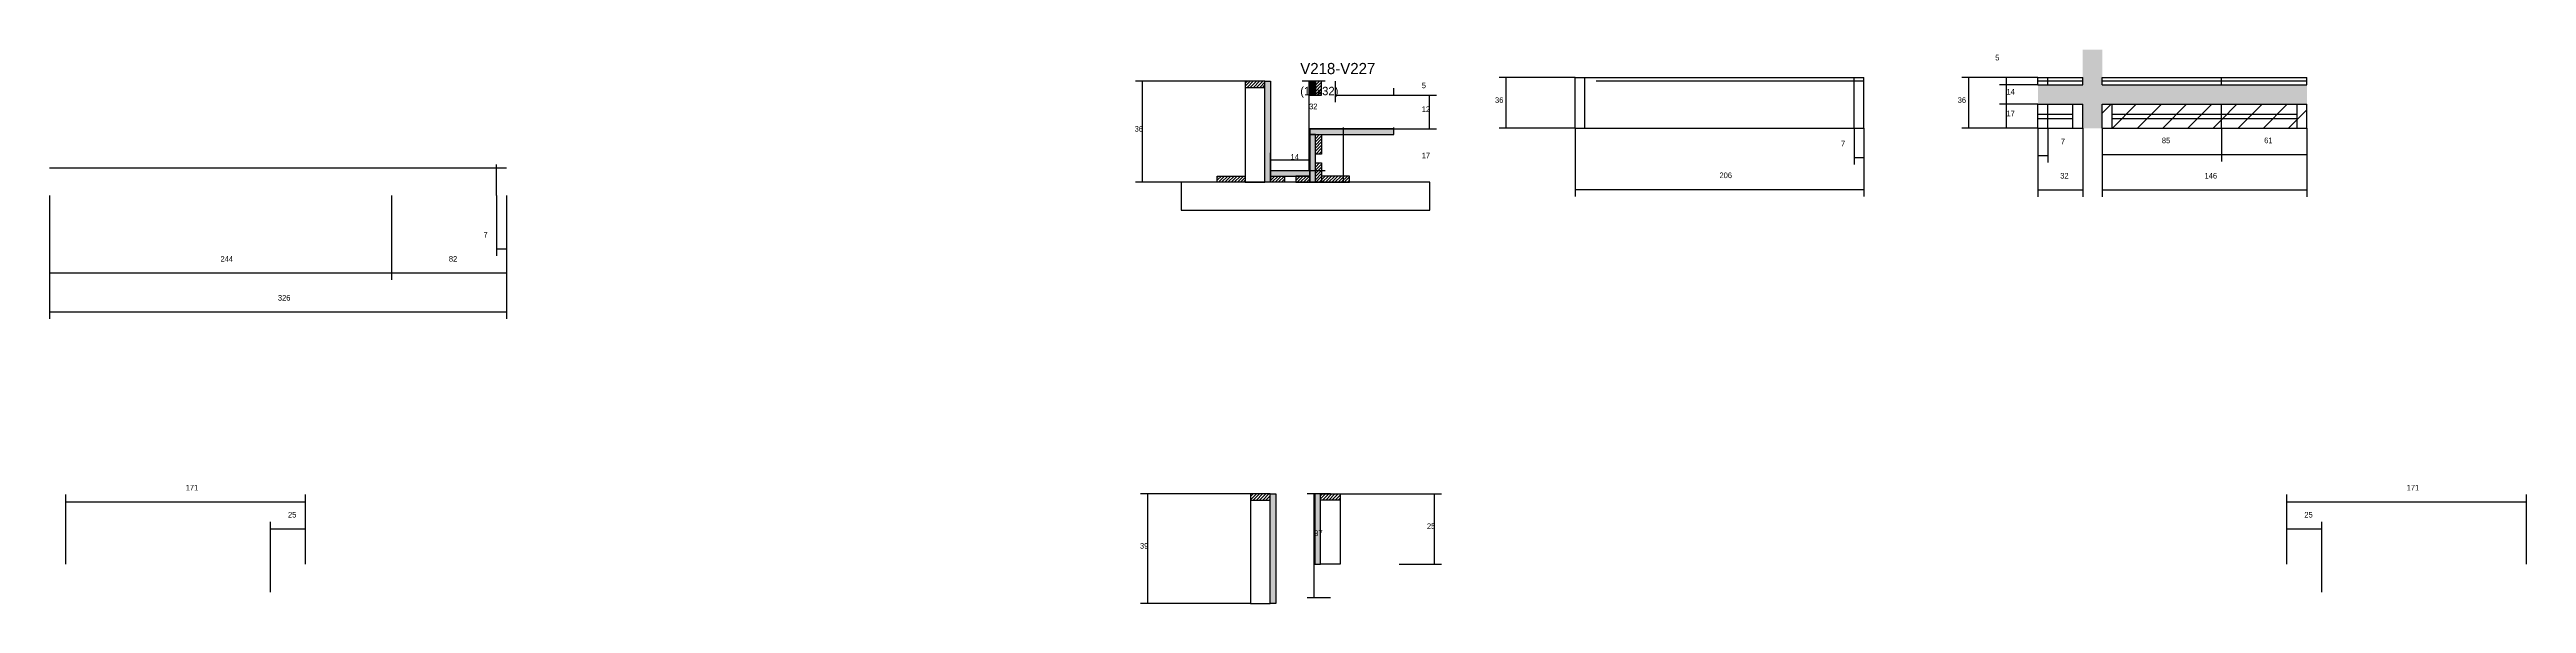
# Model space of a CAD drawing. Header units: metres. Extents: x 2583 to 4350, y -4797 to -4402.
import ezdxf

# ---------------------------------------------------------------- set-up
doc = ezdxf.new("R2010")
doc.units = ezdxf.units.M
for name, color, linetype in [('COTA', 241, 'Continuous'), ('Cota Seção (2x)', 4, 'Continuous'), ('Hachura', 253, 'Continuous'), ('Madeira', 126, 'Continuous'), ('Painéis', 200, 'Continuous'), ('SARR_2.2x7', 40, 'Continuous'), ('SARR_EDITAR', 141, 'Continuous'), ('Texto Seção', 7, 'Continuous')]:
    doc.layers.add(name, color=color, linetype=linetype)

msp = doc.modelspace()

# ---------------------------------------------------------------- hatches: boundary and pattern name
at = {"layer": 'COTA'}
h = msp.add_hatch(dxfattribs=at)
h.set_pattern_fill('AR-CONC', scale=0.03)
h.paths.add_polyline_path([(4193.6, -4441.5), (4193.6, -4427.5), (4047.6, -4427.5), (4047.6, -4422.5), (4047.6, -4402.5), (4033.6, -4402.5), (4033.6, -4422.5), (4033.6, -4427.5), (4001.6, -4427.5), (4001.6, -4441.5), (4033.6, -4441.5), (4033.6, -4458.5), (4047.6, -4458.5), (4047.6, -4441.5)])
at = {"layer": 'Hachura'}
h = msp.add_hatch(dxfattribs=at)
h.set_pattern_fill('ANSI31', scale=0.5)
h.paths.add_polyline_path([(3450, -4429.4), (3450, -4425), (3450, -4425), (3436, -4425), (3436, -4425), (3436, -4429.4), (3436, -4429.4), (3450, -4429.4)])
h = msp.add_hatch(color=8, dxfattribs=at)
h.dxf.hatch_style = 1
h.paths.add_polyline_path([(3454, -4425), (3450, -4425), (3450, -4425), (3450, -4497), (3450, -4497), (3454, -4497), (3454, -4497), (3454, -4425)])
h = msp.add_hatch(color=8, dxfattribs=at)
h.dxf.hatch_style = 1
h.paths.add_polyline_path([(3486, -4425), (3482, -4425), (3482, -4425), (3482, -4435), (3482, -4435), (3486, -4435), (3486, -4435), (3486, -4425)])
h = msp.add_hatch(dxfattribs=at)
h.set_pattern_fill('ANSI31', scale=0.5)
h.paths.add_polyline_path([(3486, -4435), (3490.4, -4435), (3490.4, -4435), (3490.4, -4425), (3490.4, -4425), (3486, -4425), (3486, -4425), (3486, -4435)])
h = msp.add_hatch(dxfattribs=at)
h.set_pattern_fill('ANSI31', scale=4)
h.paths.add_polyline_path([(4132.6, -4458.5), (4132.6, -4441.5), (4047.6, -4441.5), (4047.6, -4458.5)])
h = msp.add_hatch(dxfattribs=at)
h.set_pattern_fill('ANSI31', scale=4)
h.paths.add_polyline_path([(4193.6, -4458.5), (4193.6, -4441.5), (4132.6, -4441.5), (4132.6, -4458.5)])
h = msp.add_hatch(color=8, dxfattribs=at)
h.dxf.hatch_style = 1
h.paths.add_polyline_path([(3542, -4463), (3542, -4459), (3542, -4459), (3482, -4459), (3482, -4459), (3482, -4463), (3482, -4463), (3542, -4463)])
h = msp.add_hatch(color=8, dxfattribs=at)
h.dxf.hatch_style = 1
h.paths.add_polyline_path([(3486, -4463), (3482, -4463), (3482, -4489), (3482, -4497), (3486, -4497)])
h = msp.add_hatch(dxfattribs=at)
h.set_pattern_fill('ANSI31', scale=0.5)
h.paths.add_polyline_path([(3490.4, -4477), (3486, -4477), (3486, -4477), (3486, -4463), (3486, -4463), (3490.4, -4463), (3490.4, -4463), (3490.4, -4477)])
h = msp.add_hatch(color=8, dxfattribs=at)
h.dxf.hatch_style = 1
h.paths.add_polyline_path([(3482, -4492.6), (3482, -4489), (3482, -4489), (3454, -4489), (3454, -4489), (3454, -4492.6), (3454, -4492.6), (3482, -4492.6)])
h = msp.add_hatch(dxfattribs=at)
h.set_pattern_fill('ANSI31', scale=0.5)
h.paths.add_polyline_path([(3490.4, -4497.3), (3486, -4497.3), (3486, -4497.3), (3486, -4483.3), (3486, -4483.3), (3490.4, -4483.3), (3490.4, -4483.3), (3490.4, -4497.3)])
h = msp.add_hatch(dxfattribs=at)
h.set_pattern_fill('ANSI31', scale=0.5)
h.paths.add_polyline_path([(3416, -4497), (3416, -4492.6), (3416, -4492.6), (3436, -4492.6), (3436, -4492.6), (3436, -4497), (3436, -4497), (3416, -4497)])
h = msp.add_hatch(dxfattribs=at)
h.set_pattern_fill('ANSI31', scale=0.5)
h.paths.add_polyline_path([(3454, -4497), (3454, -4492.6), (3454, -4492.6), (3464, -4492.6), (3464, -4492.6), (3464, -4497), (3464, -4497), (3454, -4497)])
h = msp.add_hatch(dxfattribs=at)
h.set_pattern_fill('ANSI31', scale=0.5)
h.paths.add_polyline_path([(3482, -4497), (3482, -4492.6), (3482, -4492.6), (3472, -4492.6), (3472, -4492.6), (3472, -4497), (3472, -4497), (3482, -4497)])
h = msp.add_hatch(dxfattribs=at)
h.set_pattern_fill('ANSI31', scale=0.5)
h.paths.add_polyline_path([(3510.4, -4497), (3510.4, -4492.6), (3510.4, -4492.6), (3490.4, -4492.6), (3490.4, -4492.6), (3490.4, -4497), (3490.4, -4497), (3510.4, -4497)])
h = msp.add_hatch(dxfattribs=at)
h.set_pattern_fill('ANSI31', scale=0.5)
h.paths.add_polyline_path([(3453.7, -4723.6), (3453.7, -4719.2), (3453.7, -4719.2), (3439.7, -4719.2), (3439.7, -4719.2), (3439.7, -4723.6), (3439.7, -4723.6), (3453.7, -4723.6)])
h = msp.add_hatch(color=8, dxfattribs=at)
h.dxf.hatch_style = 1
h.paths.add_polyline_path([(3457.7, -4719.2), (3453.7, -4719.2), (3453.7, -4719.2), (3453.7, -4797.2), (3453.7, -4797.2), (3457.7, -4797.2), (3457.7, -4797.2), (3457.7, -4719.2)])
h = msp.add_hatch(color=8, dxfattribs=at)
h.dxf.hatch_style = 1
h.paths.add_polyline_path([(3489.7, -4719.2), (3485.7, -4719.2), (3485.7, -4769.2), (3489.7, -4769.2)])
h = msp.add_hatch(dxfattribs=at)
h.set_pattern_fill('ANSI31', scale=0.5)
h.paths.add_polyline_path([(3489.7, -4723.6), (3489.7, -4719.2), (3489.7, -4719.2), (3503.7, -4719.2), (3503.7, -4719.2), (3503.7, -4723.6), (3503.7, -4723.6), (3489.7, -4723.6)])

# ---------------------------------------------------------------- linework, layer by layer
at = {"layer": 'COTA'}
for p, q in [((3436, -4425), (3357.5, -4425)), ((3362.5, -4497), (3362.5, -4425)), ((3500, -4425), (3500, -4440)), ((3500, -4435), (3542, -4435)), ((3542, -4435), (3542, -4430)), ((3542, -4435), (3572.4, -4435)), ((3567.4, -4459), (3567.4, -4435)), ((3671.4, -4422.5), (3617.2, -4422.5)), ((3622.2, -4458.5), (3622.2, -4422.5)), ((4001.6, -4422.5), (3947.4, -4422.5)), ((3952.4, -4458.5), (3952.4, -4422.5)), ((4001.6, -4422.5), (3974.2, -4422.5)), ((4001.6, -4427.5), (3974.2, -4427.5)), ((4001.6, -4427.5), (3974.2, -4427.5)), ((3979.2, -4427.5), (3979.2, -4422.5)), ((3979.2, -4441.5), (3979.2, -4427.5)), ((4001.6, -4441.5), (3974.2, -4441.5)), ((4001.6, -4441.5), (3974.2, -4441.5)), ((3979.2, -4458.5), (3979.2, -4441.5)), ((3506, -4497), (3506, -4458)), ((3506, -4463), (3542, -4463)), ((3542, -4463), (3542, -4458)), ((3542, -4459), (3572.4, -4459)), ((3671.4, -4458.5), (3617.2, -4458.5)), ((3671.4, -4458.5), (3671.4, -4507.1)), ((3870.4, -4458.5), (3870.4, -4484.5)), ((3877.4, -4458.5), (3877.4, -4507.1)), ((3877.4, -4458.5), (3877.4, -4484.5)), ((4001.6, -4458.5), (3947.4, -4458.5)), ((4001.6, -4458.5), (3974.2, -4458.5)), ((4001.6, -4458.5), (4001.6, -4507.4)), ((4001.6, -4458.5), (4001.6, -4483)), ((4008.6, -4458.5), (4008.6, -4483)), ((4033.6, -4458.5), (4033.6, -4507.4)), ((4047.6, -4458.5), (4047.6, -4507.4)), ((4047.6, -4458.5), (4047.6, -4482.2)), ((4132.6, -4458.5), (4132.6, -4482.2)), ((4132.6, -4458.5), (4132.6, -4482.2)), ((4193.6, -4458.5), (4193.6, -4507.4)), ((4193.6, -4458.5), (4193.6, -4482.2)), ((3870.4, -4479.5), (3877.4, -4479.5)), ((4001.6, -4478), (4008.6, -4478)), ((4047.6, -4477.2), (4132.6, -4477.2)), ((4132.6, -4477.2), (4193.6, -4477.2)), ((2582.6, -4506.5), (2582.6, -4566.7)), ((2582.6, -4506.5), (2582.6, -4594.4)), ((2826.6, -4506.5), (2826.6, -4566.7)), ((2826.6, -4506.5), (2826.6, -4566.7)), ((2901.6, -4506.5), (2901.6, -4549.5)), ((2908.6, -4506.5), (2908.6, -4594.4)), ((2908.6, -4506.5), (2908.6, -4566.7)), ((2908.6, -4506.5), (2908.6, -4549.5)), ((3420.4, -4497), (3357.5, -4497)), ((3671.4, -4502.1), (3877.4, -4502.1)), ((4001.6, -4502.4), (4033.6, -4502.4)), ((4047.6, -4502.4), (4193.6, -4502.4)), ((2901.6, -4544.5), (2908.6, -4544.5)), ((2582.6, -4561.7), (2826.6, -4561.7)), ((2826.6, -4561.7), (2908.6, -4561.7)), ((2582.6, -4589.4), (2908.6, -4589.4)), ((2594.3, -4769.3), (2594.3, -4719.7)), ((2765.3, -4769.3), (2765.3, -4719.7)), ((3439.7, -4719.2), (3361.3, -4719.2)), ((3366.3, -4797.2), (3366.3, -4719.2)), ((3503.7, -4719.2), (3576.1, -4719.2)), ((3571.1, -4769.2), (3571.1, -4719.2)), ((4179.3, -4769.3), (4179.3, -4719.7)), ((4350.3, -4769.3), (4350.3, -4719.7)), ((2594.3, -4724.7), (2765.3, -4724.7)), ((4179.3, -4724.7), (4350.3, -4724.7)), ((2740.3, -4789.3), (2740.3, -4739)), ((2740.3, -4744), (2765.3, -4744)), ((2765.3, -4769.3), (2765.3, -4739)), ((4179.3, -4769.3), (4179.3, -4739)), ((4179.3, -4744), (4204.3, -4744)), ((4204.3, -4789.3), (4204.3, -4739)), ((3545.7, -4769.2), (3576.1, -4769.2)), ((3439.7, -4797.2), (3361.3, -4797.2))]:
    msp.add_line(p, q, dxfattribs=at)
at = {"layer": 'Cota Seção (2x)'}
for p, q in [((3493, -4425), (3476.5, -4425)), ((3481.5, -4489), (3481.5, -4425)), ((3454, -4497), (3454, -4476)), ((3454, -4481), (3482, -4481)), ((3493, -4489), (3476.5, -4489)), ((3482, -4497), (3482, -4476)), ((3496.7, -4719.2), (3480.2, -4719.2)), ((3485.2, -4793.2), (3485.2, -4719.2)), ((3496.7, -4793.2), (3480.2, -4793.2))]:
    msp.add_line(p, q, dxfattribs=at)
at = {"layer": 'Madeira'}
for points in [[(3450, -4429.4), (3450, -4425), (3436, -4425), (3436, -4429.4)], [(3450, -4425), (3436, -4425), (3436, -4497), (3450, -4497)], [(3486, -4435), (3490.4, -4435), (3490.4, -4425), (3486, -4425)], [(3490.4, -4477), (3486, -4477), (3486, -4463), (3490.4, -4463)], [(3490.4, -4497.3), (3486, -4497.3), (3486, -4483.3), (3490.4, -4483.3)], [(3390.1, -4517), (3567.7, -4517), (3567.7, -4497), (3390.1, -4497)], [(3416, -4497), (3416, -4492.6), (3436, -4492.6), (3436, -4497)], [(3454, -4497), (3454, -4492.6), (3464, -4492.6), (3464, -4497)], [(3482, -4497), (3482, -4492.6), (3472, -4492.6), (3472, -4497)], [(3510.4, -4497), (3510.4, -4492.6), (3490.4, -4492.6), (3490.4, -4497)], [(3453.7, -4723.6), (3453.7, -4719.2), (3439.7, -4719.2), (3439.7, -4723.6)], [(3453.7, -4719.2), (3439.7, -4719.2), (3439.7, -4797.2), (3453.7, -4797.2)], [(3489.7, -4723.6), (3489.7, -4719.2), (3503.7, -4719.2), (3503.7, -4723.6)], [(3489.7, -4719.2), (3503.7, -4719.2), (3503.7, -4769.2), (3489.7, -4769.2)]]:
    msp.add_lwpolyline(points, close=True, dxfattribs=at)
at = {"layer": 'Painéis'}
for p, q in [((3671.4, -4422.5), (3877.4, -4422.5)), ((3671.4, -4458.5), (3671.4, -4422.5)), ((3877.4, -4458.5), (3877.4, -4422.5)), ((4001.6, -4422.5), (4033.6, -4422.5)), ((4001.6, -4427.5), (4001.6, -4422.5)), ((4001.6, -4427.5), (4033.6, -4427.5)), ((4033.6, -4427.5), (4033.6, -4422.5)), ((4047.6, -4422.5), (4193.6, -4422.5)), ((4047.6, -4427.5), (4047.6, -4422.5)), ((4047.6, -4427.5), (4193.6, -4427.5)), ((4132.6, -4427.5), (4132.6, -4422.5)), ((4193.6, -4427.5), (4193.6, -4422.5)), ((4001.6, -4441.5), (4033.6, -4441.5)), ((4001.6, -4458.5), (4001.6, -4441.5)), ((4033.6, -4458.5), (4033.6, -4441.5)), ((4047.6, -4441.5), (4193.6, -4441.5)), ((4047.6, -4458.5), (4047.6, -4441.5)), ((4132.6, -4458.5), (4132.6, -4441.5)), ((4193.6, -4458.5), (4193.6, -4441.5)), ((3482, -4459), (3542, -4459)), ((3671.4, -4458.5), (3877.4, -4458.5)), ((4001.6, -4458.5), (4033.6, -4458.5)), ((4047.6, -4458.5), (4193.6, -4458.5))]:
    msp.add_line(p, q, dxfattribs=at)
for points in [[(3450, -4425), (3454, -4425), (3454, -4497), (3450, -4497)], [(3486, -4425), (3482, -4425), (3482, -4435), (3486, -4435)], [(3542, -4463), (3542, -4459), (3482, -4459), (3482, -4463)], [(3486, -4463), (3482, -4463), (3482, -4497), (3486, -4497)], [(3482, -4492.6), (3482, -4489), (3454, -4489), (3454, -4492.6)], [(3453.7, -4719.2), (3457.7, -4719.2), (3457.7, -4797.2), (3453.7, -4797.2)], [(3489.7, -4719.2), (3485.7, -4719.2), (3485.7, -4769.2), (3489.7, -4769.2)]]:
    msp.add_lwpolyline(points, close=True, dxfattribs=at)
at = {"layer": 'SARR_2.2x7'}
for p, q in [((3678.4, -4458.5), (3678.4, -4422.5)), ((3686.4, -4424.7), (3877.4, -4424.7)), ((3870.4, -4458.5), (3870.4, -4422.5)), ((4008.6, -4427.5), (4008.6, -4422.5)), ((4001.6, -4448.5), (4026.6, -4448.5)), ((4001.6, -4451.5), (4026.6, -4451.5)), ((4008.6, -4458.5), (4008.6, -4441.5)), ((4026.6, -4458.5), (4026.6, -4441.5)), ((4054.6, -4458.5), (4054.6, -4441.5)), ((4054.6, -4448.5), (4186.6, -4448.5)), ((4054.6, -4451.5), (4186.6, -4451.5)), ((4186.6, -4458.5), (4186.6, -4441.5)), ((2582.6, -4486.7), (2826.6, -4486.7)), ((2826.6, -4486.7), (2908.6, -4486.7)), ((2901.6, -4506.5), (2901.6, -4484.5))]:
    msp.add_line(p, q, dxfattribs=at)
at = {"layer": 'SARR_EDITAR'}
for p, q in [((4001.6, -4424.7), (4033.6, -4424.7)), ((4047.6, -4424.7), (4193.6, -4424.7))]:
    msp.add_line(p, q, dxfattribs=at)

# ---------------------------------------------------------------- texts
at = {"layer": 'COTA'}
for s, p in [('5', (3971.2, -4410.2)), ('5', (3561.9, -4430)), ('36', (3614.2, -4440.5)), ('36', (3944.4, -4440.5)), ('14', (3979.2, -4434.5)), ('12', (3561.9, -4447)), ('17', (3979.2, -4450)), ('36', (3357, -4461)), ('7', (3861.1, -4471.5)), ('7', (4018, -4470)), ('85', (4090.1, -4469.2)), ('61', (4163.1, -4469.2)), ('17', (3561.9, -4480)), ('206', (3774.4, -4494.1)), ('32', (4017.6, -4494.4)), ('146', (4120.6, -4494.4)), ('7', (2892.3, -4536.5)), ('244', (2704.6, -4553.7)), ('82', (2867.6, -4553.7)), ('326', (2745.6, -4581.4)), ('171', (2679.8, -4716.7)), ('171', (4264.8, -4716.7)), ('25', (2752.8, -4736)), ('25', (4191.8, -4736)), ('39', (3360.8, -4758.2)), ('25', (3565.6, -4744.2))]:
    msp.add_text(s, height=4, dxfattribs=at).set_placement(p)
at = {"layer": 'Cota Seção (2x)'}
for s, p in [('32', (3481.5, -4445)), ('14', (3468.3, -4481)), ('37', (3485.2, -4749.2))]:
    msp.add_text(s, height=4, dxfattribs=at).set_placement(p)
at = {"layer": 'Texto Seção'}
for s, height, p in [('V218-V227', 8, (3475.2, -4420)), ('(14x32)', 6, (3475.2, -4435))]:
    msp.add_text(s, height=height, dxfattribs=at).set_placement(p)

doc.saveas('drawing.dxf')
